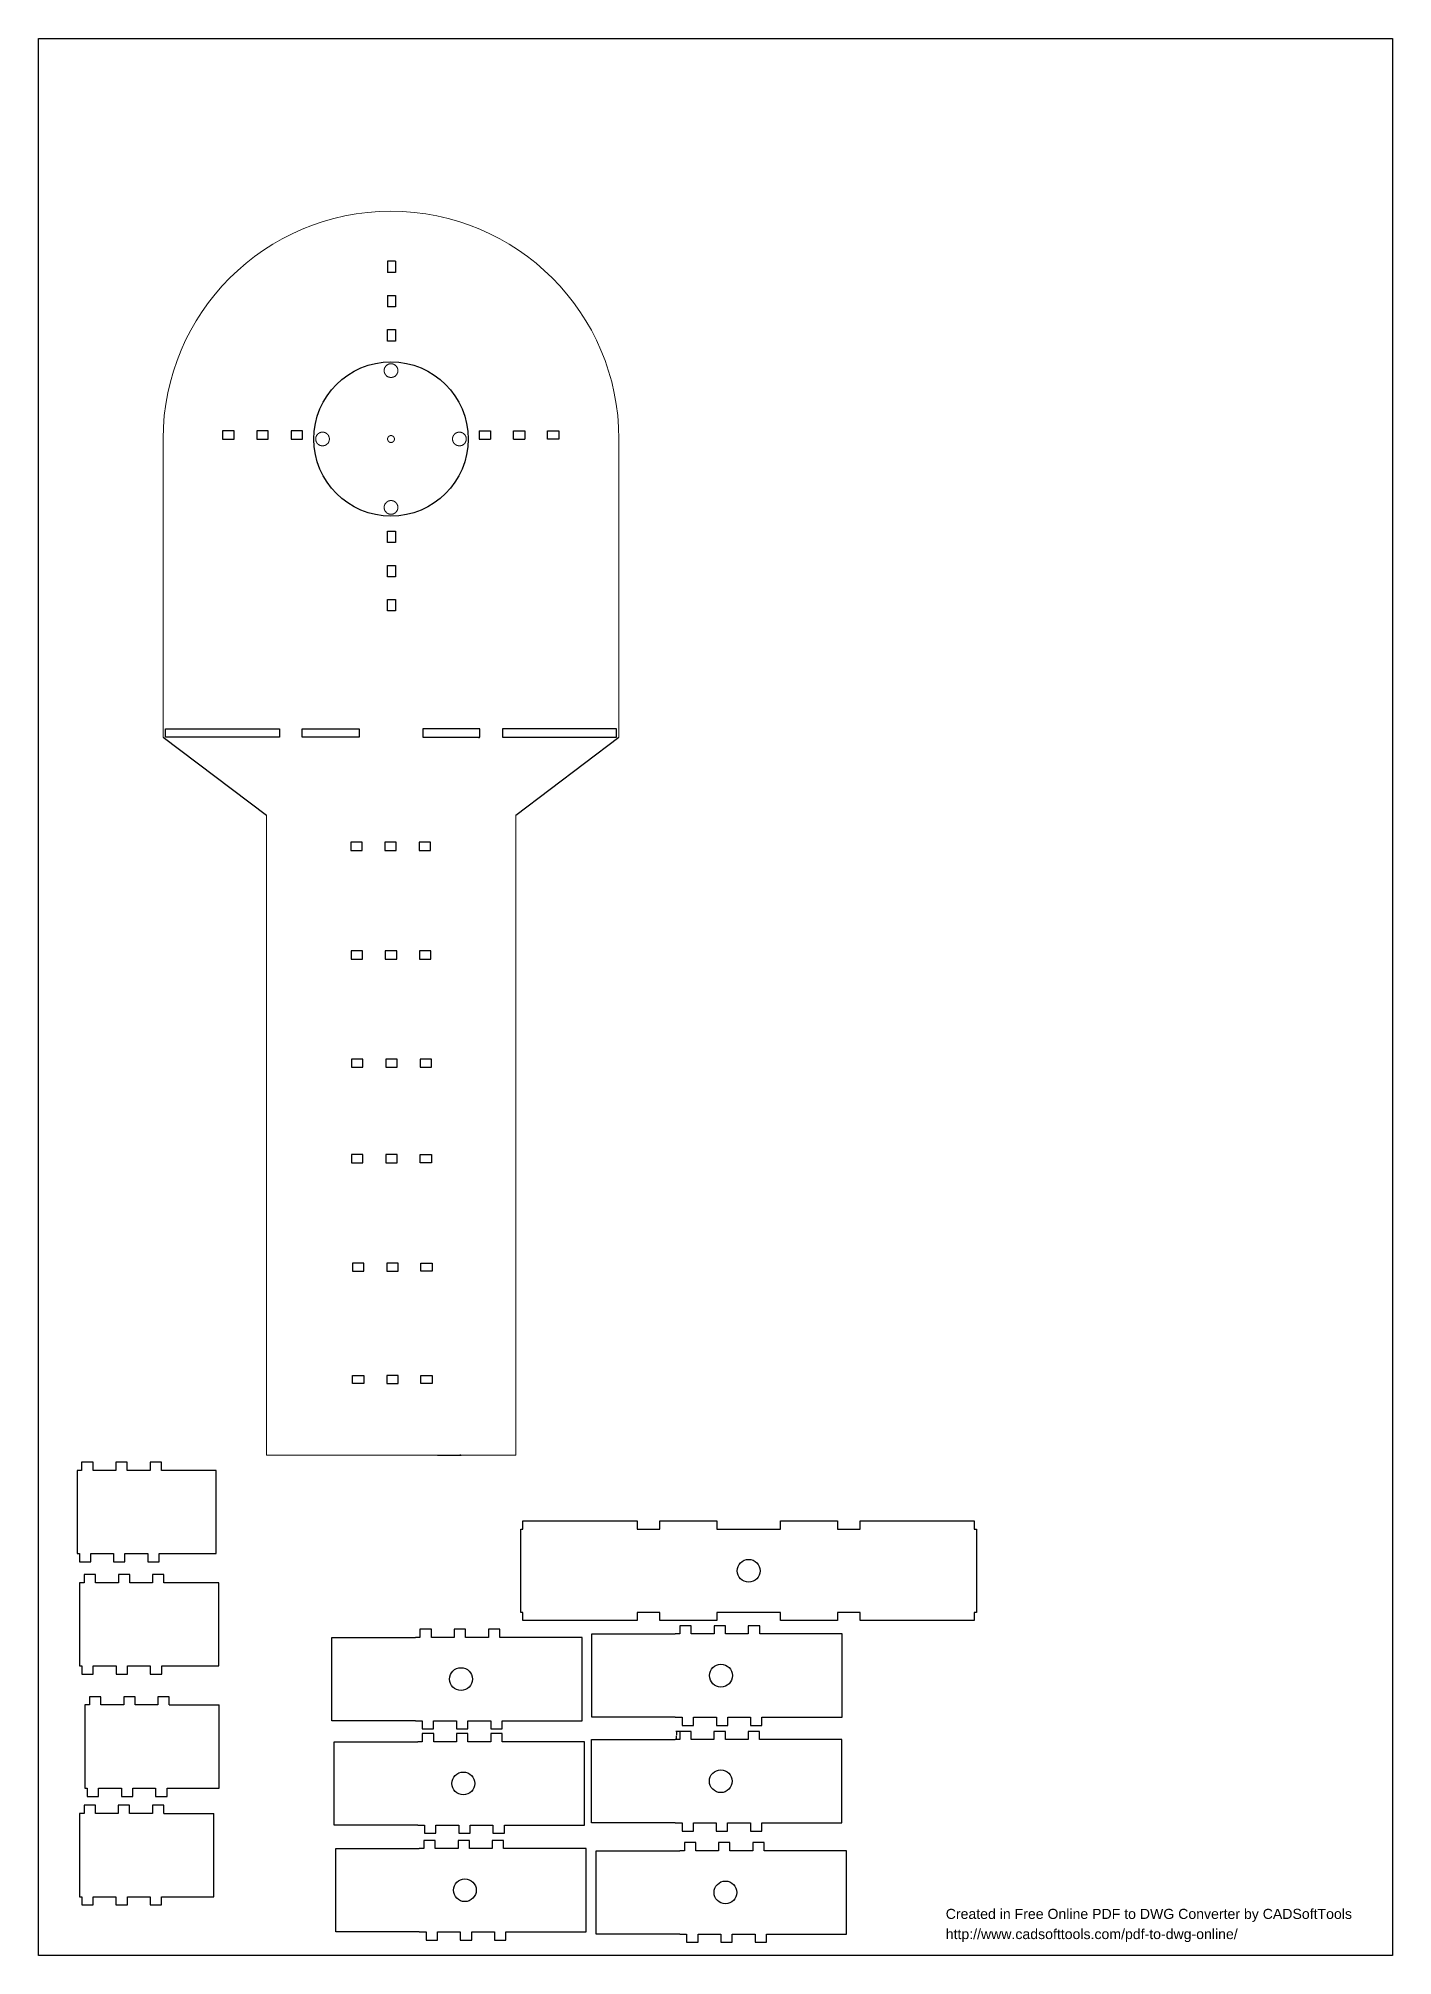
# Model space of a CAD drawing. Header units: millimetres. Extents: x 0 to 594, y 0 to 841.
import ezdxf

# ---------------------------------------------------------------- set-up
doc = ezdxf.new("R2010")
doc.units = ezdxf.units.MM
doc.header["$MEASUREMENT"] = 0
doc.layers.get('0').update_dxf_attribs({"linetype": 'CONTINUOUS'})
doc.layers.add('11D7728', color=7, linetype='CONTINUOUS')
doc.styles.add('11D77B8', font='arial.ttf')
picture_1 = doc.add_image_def('image1.bmp', size_in_pixel=(1446, 2048))

msp = doc.modelspace()

# ---------------------------------------------------------------- texts
at = {"insert": (279.75, 96.59), "char_height": 0.18, "attachment_point": 5}
msp.add_mtext('3,6', dxfattribs=at)

# ---------------------------------------------------------------- blocks, each defined once
blk = doc.blocks.new('MF2429B30')
at = {"color": 7, "true_color": 0x000007}
image = blk.add_image(picture_1, insert=(0, 0), size_in_units=(593.85, 841.02), dxfattribs=at)
image.dxf.flags = 11
blk = doc.blocks.new('11A4460')
at = {"layer": '11D7728', "color": 1, "true_color": 0x000001, "style": '11D77B8'}
for s, p in [('Created in Free Online PDF to DWG Converter by CADSoftTools', (0, 0)), ('http://www.cadsofttools.com/pdf-to-dwg-online/', (0, -2))]:
    blk.add_text(s, height=1, dxfattribs=at).set_placement(p)
blk = doc.blocks.new('_CLOSEDFILLED')
at = {"color": 0, "lineweight": -2, "true_color": 0x000000}
blk.add_line((-1, 0), (-2, 0), dxfattribs=at)
blk.add_solid([(-1, 0.2), (0, 0), (-1, 0.2), (-1, -0.2)], dxfattribs=at)

# ---------------------------------------------------------------- linework, layer by layer
for p, q in [((156.65, 743.26), (153.05, 743.26)), ((153.05, 743.26), (153.05, 738.26)), ((156.65, 743.26), (156.65, 738.26)), ((156.65, 738.26), (153.05, 738.26)), ((153.05, 728.26), (156.65, 728.26)), ((153.05, 728.26), (153.05, 723.26)), ((156.65, 728.26), (156.65, 723.26)), ((156.65, 723.26), (153.05, 723.26)), ((153.05, 713.26), (156.65, 713.26)), ((153.05, 708.26), (153.05, 713.26)), ((156.65, 708.26), (153.05, 708.26)), ((156.65, 713.26), (156.65, 708.26)), ((85.79, 668.87), (80.79, 668.87)), ((80.79, 668.87), (80.79, 665.27)), ((80.79, 665.27), (85.79, 665.27)), ((85.79, 665.27), (85.79, 668.87)), ((85.79, 668.87), (85.79, 668.87)), ((100.79, 668.87), (95.79, 668.87)), ((95.79, 668.87), (95.79, 665.27)), ((95.79, 665.27), (100.79, 665.27)), ((100.79, 665.27), (100.79, 668.87)), ((115.79, 668.87), (110.79, 668.87)), ((110.79, 668.87), (110.79, 665.27)), ((110.79, 665.27), (115.79, 665.27)), ((115.79, 665.27), (115.79, 668.87)), ((193.28, 668.87), (193.28, 665.27)), ((193.28, 668.87), (198.28, 668.87)), ((193.28, 665.27), (198.28, 665.27)), ((198.28, 668.87), (198.28, 665.27)), ((208.28, 665.27), (208.28, 668.87)), ((208.28, 668.87), (213.28, 668.87)), ((208.28, 665.27), (213.28, 665.27)), ((213.28, 668.87), (213.28, 665.27)), ((223.28, 665.27), (223.28, 668.87)), ((223.28, 668.87), (228.28, 668.87)), ((228.28, 665.27), (223.28, 665.27)), ((228.28, 668.87), (228.28, 665.27)), ((153.05, 619.84), (153.05, 624.84)), ((153.05, 624.84), (156.65, 624.84)), ((156.65, 624.84), (156.65, 619.84)), ((156.65, 619.84), (153.05, 619.84)), ((153.05, 604.84), (153.05, 609.84)), ((153.05, 609.84), (156.65, 609.84)), ((156.65, 609.84), (156.65, 606.24)), ((156.65, 606.24), (156.65, 604.84)), ((156.65, 604.84), (153.05, 604.84)), ((153.05, 589.84), (153.05, 594.84)), ((153.05, 594.84), (156.65, 594.84)), ((154.85, 589.84), (153.05, 589.84)), ((156.65, 589.84), (154.85, 589.84)), ((156.65, 594.84), (156.65, 589.84)), ((54.68, 534.47), (100, 500.27)), ((55.68, 534.47), (55.68, 538.07)), ((55.68, 538.07), (105.68, 538.07)), ((105.68, 534.47), (55.68, 534.47)), ((105.68, 538.07), (105.68, 534.47)), ((115.68, 534.47), (115.68, 538.07)), ((115.68, 538.07), (140.68, 538.07)), ((140.68, 534.47), (115.68, 534.47)), ((140.68, 538.07), (140.68, 534.47)), ((193.58, 538.07), (168.58, 538.07)), ((168.58, 538.07), (168.58, 534.47)), ((168.58, 534.47), (193.58, 534.47)), ((174.52, 534.47), (193.37, 534.47)), ((193.58, 534.47), (193.58, 538.07)), ((253.58, 538.07), (203.58, 538.07)), ((203.58, 538.07), (203.58, 534.47)), ((203.58, 534.47), (253.58, 534.47)), ((209.3, 500.27), (254.58, 534.47)), ((253.58, 534.47), (253.58, 538.07)), ((141.96, 488.38), (136.96, 488.38)), ((136.96, 488.38), (136.96, 484.78)), ((141.96, 484.78), (141.96, 488.38)), ((156.94, 488.38), (151.94, 488.38)), ((151.94, 488.38), (151.96, 484.78)), ((156.94, 484.78), (156.94, 488.38)), ((171.94, 488.38), (166.94, 488.38)), ((166.94, 488.38), (166.94, 484.78)), ((171.96, 484.78), (171.94, 488.38)), ((136.96, 484.78), (141.96, 484.78)), ((151.96, 484.78), (156.96, 484.78)), ((166.94, 484.78), (171.94, 484.78)), ((142.13, 440.73), (137.13, 440.73)), ((137.13, 440.73), (137.13, 437.13)), ((142.13, 437.13), (142.13, 440.73)), ((157.13, 440.73), (152.13, 440.73)), ((152.13, 440.73), (152.13, 437.13)), ((157.13, 437.13), (157.13, 440.73)), ((172.13, 440.73), (167.13, 440.73)), ((167.13, 440.73), (167.13, 437.13)), ((172.13, 437.13), (172.13, 440.73)), ((137.13, 437.13), (142.13, 437.13)), ((152.13, 437.13), (157.13, 437.13)), ((167.13, 437.13), (172.13, 437.13)), ((142.35, 393.26), (137.35, 393.26)), ((137.35, 393.26), (137.35, 389.66)), ((137.35, 389.66), (142.35, 389.66)), ((142.35, 389.66), (142.35, 393.26)), ((157.35, 393.26), (152.35, 393.26)), ((152.35, 393.26), (152.35, 389.66)), ((152.35, 389.66), (157.35, 389.66)), ((157.35, 389.66), (157.35, 393.26)), ((172.35, 393.26), (167.35, 393.26)), ((167.35, 393.26), (167.35, 389.66)), ((167.35, 389.66), (172.35, 389.66)), ((172.35, 389.66), (172.35, 393.26)), ((142.35, 351.43), (137.35, 351.43)), ((137.35, 351.43), (137.35, 347.83)), ((137.35, 347.83), (142.35, 347.83)), ((142.35, 347.83), (142.35, 351.43)), ((157.35, 351.43), (152.35, 351.43)), ((152.35, 351.43), (152.35, 347.83)), ((152.35, 347.83), (157.35, 347.83)), ((157.35, 347.83), (157.35, 351.43)), ((167.35, 347.83), (167.35, 351.43)), ((167.35, 351.43), (172.35, 351.43)), ((172.35, 347.83), (167.35, 347.83)), ((172.35, 351.43), (172.35, 347.83)), ((142.74, 303.78), (137.74, 303.78)), ((137.74, 303.78), (137.74, 300.18)), ((142.74, 301.98), (142.74, 303.78)), ((157.74, 303.78), (152.74, 303.78)), ((152.74, 303.78), (152.74, 300.18)), ((157.74, 301.98), (157.74, 303.78)), ((157.74, 300.18), (157.74, 303.78)), ((167.74, 300.18), (167.74, 303.78)), ((167.74, 303.78), (172.74, 303.78)), ((172.74, 303.78), (172.74, 300.18)), ((137.74, 300.18), (142.74, 300.18)), ((142.74, 300.18), (142.74, 301.98)), ((152.74, 300.18), (157.74, 300.18)), ((172.74, 300.18), (167.74, 300.18)), ((137.74, 250.92), (137.74, 254.52)), ((137.74, 254.52), (142.74, 254.52)), ((142.74, 254.52), (142.74, 252.72)), ((142.74, 252.72), (142.74, 250.92)), ((155.24, 254.52), (152.74, 254.52)), ((152.74, 254.52), (152.74, 250.92)), ((157.74, 254.52), (155.24, 254.52)), ((157.74, 250.92), (157.74, 254.52)), ((167.74, 252.72), (167.74, 254.52)), ((167.74, 254.52), (172.74, 254.52)), ((167.74, 250.92), (167.74, 252.72)), ((172.74, 254.52), (172.74, 250.92)), ((142.74, 250.92), (137.74, 250.92)), ((152.74, 250.92), (157.74, 250.92)), ((172.74, 250.92), (167.74, 250.92)), ((175.07, 219.48), (185.34, 219.48)), ((18.99, 212.87), (16.99, 212.87)), ((16.99, 212.87), (16.99, 176.35)), ((23.99, 216.47), (18.99, 216.47)), ((18.99, 216.47), (18.99, 212.87)), ((23.99, 212.87), (23.99, 216.47)), ((33.99, 212.87), (23.99, 212.87)), ((38.99, 216.47), (33.99, 216.47)), ((33.99, 216.47), (33.99, 212.87)), ((38.99, 212.87), (38.99, 216.47)), ((48.99, 212.87), (38.99, 212.87)), ((53.99, 216.47), (48.99, 216.47)), ((48.99, 216.47), (48.99, 212.87)), ((53.99, 212.87), (53.99, 216.47)), ((77.99, 212.87), (53.99, 212.87)), ((77.99, 176.35), (77.99, 212.87)), ((211.51, 187.08), (212.51, 187.08)), ((211.51, 150.56), (211.51, 187.08)), ((212.51, 187.08), (212.51, 190.68)), ((212.51, 190.68), (262.51, 190.68)), ((262.51, 190.68), (262.51, 187.08)), ((262.51, 187.08), (272.51, 187.08)), ((272.51, 187.08), (272.51, 190.68)), ((272.51, 190.68), (297.51, 190.68)), ((297.51, 190.68), (297.51, 187.08)), ((297.51, 187.08), (325.42, 187.08)), ((325.42, 187.08), (325.42, 190.68)), ((325.42, 190.68), (350.42, 190.68)), ((350.42, 190.68), (350.42, 187.08)), ((350.42, 187.08), (360.42, 187.08)), ((360.42, 187.08), (360.42, 190.68)), ((360.42, 190.68), (410.42, 190.68)), ((410.42, 190.68), (410.42, 187.08)), ((410.42, 187.08), (411.42, 187.08)), ((411.42, 187.08), (411.42, 150.56)), ((16.99, 176.35), (17.99, 176.35)), ((17.99, 176.35), (17.99, 172.75)), ((17.99, 172.75), (22.99, 172.75)), ((22.99, 172.75), (22.99, 176.35)), ((22.99, 176.35), (32.99, 176.35)), ((32.99, 176.35), (32.99, 172.75)), ((32.99, 172.75), (37.99, 172.75)), ((37.99, 172.75), (37.99, 176.35)), ((37.99, 176.35), (47.99, 176.35)), ((47.99, 176.35), (47.99, 172.75)), ((47.99, 172.75), (52.99, 172.75)), ((52.99, 172.75), (52.99, 176.35)), ((52.99, 176.35), (77.99, 176.35)), ((20.09, 163.58), (18.09, 163.58)), ((18.09, 163.58), (18.09, 127.06)), ((25.09, 167.18), (20.09, 167.18)), ((20.09, 167.18), (20.09, 163.58)), ((25.09, 163.58), (25.09, 167.18)), ((35.09, 163.58), (25.09, 163.58)), ((40.09, 167.18), (35.09, 167.18)), ((35.09, 167.18), (35.09, 163.58)), ((40.09, 163.58), (40.09, 167.18)), ((50.09, 163.58), (40.09, 163.58)), ((55.09, 167.18), (50.09, 167.18)), ((50.09, 167.18), (50.09, 163.58)), ((55.09, 163.58), (55.09, 167.18)), ((79.09, 163.58), (55.09, 163.58)), ((79.09, 127.06), (79.09, 163.58)), ((172.34, 143.18), (167.34, 143.18)), ((167.34, 143.18), (167.34, 139.58)), ((172.34, 139.58), (172.34, 143.18)), ((187.34, 143.18), (182.34, 143.18)), ((182.34, 143.18), (182.34, 139.58)), ((187.34, 139.58), (187.34, 143.18)), ((202.34, 143.18), (197.34, 143.18)), ((197.34, 143.18), (197.34, 139.58)), ((202.34, 139.58), (202.34, 143.18)), ((212.51, 150.56), (211.51, 150.56)), ((212.51, 146.96), (212.51, 150.56)), ((262.51, 146.96), (212.51, 146.96)), ((272.51, 150.56), (262.51, 150.56)), ((262.51, 150.56), (262.51, 146.96)), ((272.51, 146.96), (272.51, 150.56)), ((297.51, 146.96), (272.51, 146.96)), ((286.31, 144.7), (281.31, 144.7)), ((281.31, 144.7), (281.31, 141.1)), ((286.31, 141.1), (286.31, 144.7)), ((301.31, 144.7), (296.31, 144.7)), ((296.31, 144.7), (296.31, 141.1)), ((325.42, 150.56), (297.51, 150.56)), ((297.51, 150.56), (297.51, 146.96)), ((301.31, 141.1), (301.31, 144.7)), ((316.31, 144.7), (311.31, 144.7)), ((311.31, 144.7), (311.31, 141.1)), ((316.31, 141.1), (316.31, 144.7)), ((325.42, 146.96), (325.42, 150.56)), ((350.42, 146.96), (325.42, 146.96)), ((360.42, 150.56), (350.42, 150.56)), ((350.42, 150.56), (350.42, 146.96)), ((360.42, 146.96), (360.42, 150.56)), ((410.42, 146.96), (360.42, 146.96)), ((411.42, 150.56), (410.42, 150.56)), ((410.42, 150.56), (410.42, 146.96)), ((128.71, 103.06), (128.71, 139.58)), ((128.71, 139.58), (165.34, 139.58)), ((167.34, 139.58), (165.34, 139.58)), ((182.34, 139.58), (172.34, 139.58)), ((197.34, 139.58), (187.34, 139.58)), ((228.64, 139.58), (202.34, 139.58)), ((238.48, 139.58), (228.64, 139.58)), ((238.48, 103.06), (238.48, 139.58)), ((242.68, 104.58), (242.68, 141.1)), ((242.68, 141.1), (279.31, 141.1)), ((281.31, 141.1), (279.31, 141.1)), ((296.31, 141.1), (286.31, 141.1)), ((311.31, 141.1), (301.31, 141.1)), ((342.61, 141.1), (316.31, 141.1)), ((352.45, 141.1), (342.61, 141.1)), ((352.45, 104.58), (352.45, 141.1)), ((18.09, 127.06), (19.09, 127.06)), ((19.09, 127.06), (19.09, 123.46)), ((24.09, 123.46), (24.09, 127.06)), ((24.09, 127.06), (34.09, 127.06)), ((34.09, 127.06), (34.09, 123.46)), ((39.09, 123.46), (39.09, 127.06)), ((39.09, 127.06), (49.09, 127.06)), ((49.09, 127.06), (49.09, 123.46)), ((54.09, 123.46), (54.09, 127.06)), ((54.09, 127.06), (79.09, 127.06)), ((19.09, 123.46), (24.09, 123.46)), ((34.09, 123.46), (39.09, 123.46)), ((49.09, 123.46), (54.09, 123.46)), ((22.42, 110), (20.42, 110)), ((20.42, 110), (20.42, 73.48)), ((27.42, 113.6), (22.42, 113.6)), ((22.42, 113.6), (22.42, 110)), ((27.42, 110), (27.42, 113.6)), ((37.42, 110), (27.42, 110)), ((42.42, 113.6), (37.42, 113.6)), ((37.42, 113.6), (37.42, 110)), ((42.42, 110), (42.42, 113.6)), ((52.42, 110), (42.42, 110)), ((57.42, 113.6), (52.42, 113.6)), ((52.42, 113.6), (52.42, 110)), ((57.42, 110), (57.42, 113.6)), ((57.42, 110), (79.32, 110)), ((79.32, 73.48), (79.32, 110)), ((165.34, 103.06), (128.71, 103.06)), ((165.34, 103.06), (168.34, 103.06)), ((168.34, 103.06), (168.34, 99.46)), ((173.34, 99.46), (173.34, 103.06)), ((173.34, 103.06), (183.34, 103.06)), ((183.34, 103.06), (183.34, 99.46)), ((188.34, 99.46), (188.34, 103.06)), ((188.34, 103.06), (198.34, 103.06)), ((198.34, 103.06), (198.34, 99.46)), ((203.34, 99.46), (203.34, 103.06)), ((203.34, 103.06), (228.64, 103.06)), ((228.64, 103.06), (238.48, 103.06)), ((279.31, 104.58), (242.68, 104.58)), ((279.31, 104.58), (282.31, 104.58)), ((282.31, 104.58), (282.31, 100.98)), ((282.31, 100.98), (287.31, 100.98)), ((287.31, 100.98), (287.31, 104.58)), ((287.31, 104.58), (297.31, 104.58)), ((297.31, 104.58), (297.31, 100.98)), ((297.31, 100.98), (302.31, 100.98)), ((302.31, 100.98), (302.31, 104.58)), ((302.31, 104.58), (312.31, 104.58)), ((312.31, 104.58), (312.31, 100.98)), ((312.31, 100.98), (317.31, 100.98)), ((317.31, 100.98), (317.31, 104.58)), ((317.31, 104.58), (342.61, 104.58)), ((342.61, 104.58), (352.45, 104.58)), ((129.72, 57.26), (129.72, 93.78)), ((129.72, 93.78), (166.35, 93.78)), ((168.35, 93.78), (166.35, 93.78)), ((168.34, 99.46), (173.34, 99.46)), ((173.35, 97.38), (168.35, 97.38)), ((168.35, 97.38), (168.35, 93.78)), ((173.35, 93.78), (173.35, 97.38)), ((183.35, 93.78), (173.35, 93.78)), ((183.34, 99.46), (188.34, 99.46)), ((188.35, 97.38), (183.35, 97.38)), ((183.35, 97.38), (183.35, 93.78)), ((188.35, 93.78), (188.35, 97.38)), ((198.35, 93.78), (188.35, 93.78)), ((198.34, 99.46), (203.34, 99.46)), ((203.35, 97.38), (198.35, 97.38)), ((198.35, 97.38), (198.35, 93.78)), ((203.35, 93.78), (203.35, 97.38)), ((229.65, 93.78), (203.35, 93.78)), ((239.49, 93.78), (229.65, 93.78)), ((239.49, 57.26), (239.49, 93.78)), ((242.61, 58.27), (242.61, 94.79)), ((242.61, 94.79), (279.24, 94.79)), ((281.24, 94.79), (279.24, 94.79)), ((281.18, 98.39), (279.57, 98.39)), ((281.18, 94.79), (279.57, 94.79)), ((279.75, 98.21), (279.75, 96.76)), ((279.75, 94.97), (279.75, 96.43)), ((286.24, 98.39), (281.24, 98.39)), ((281.24, 98.39), (281.24, 94.79)), ((286.24, 94.79), (286.24, 98.39)), ((296.24, 94.79), (286.24, 94.79)), ((301.24, 98.39), (296.24, 98.39)), ((296.24, 98.39), (296.24, 94.79)), ((301.24, 94.79), (301.24, 98.39)), ((311.24, 94.79), (301.24, 94.79)), ((316.24, 98.39), (311.24, 98.39)), ((311.24, 98.39), (311.24, 94.79)), ((316.24, 94.79), (316.24, 98.39)), ((342.54, 94.79), (316.24, 94.79)), ((352.38, 94.79), (342.54, 94.79)), ((352.38, 58.27), (352.38, 94.79)), ((20.42, 73.48), (21.42, 73.48)), ((21.42, 73.48), (21.42, 69.88)), ((21.42, 69.88), (26.42, 69.88)), ((26.42, 69.88), (26.42, 73.48)), ((26.42, 73.48), (36.42, 73.48)), ((36.42, 73.48), (36.42, 69.88)), ((36.42, 69.88), (41.42, 69.88)), ((41.42, 69.88), (41.42, 73.48)), ((41.42, 73.48), (51.42, 73.48)), ((51.42, 73.48), (51.42, 69.88)), ((51.42, 69.88), (56.42, 69.88)), ((56.42, 69.88), (56.42, 73.48)), ((56.42, 73.48), (79.32, 73.48)), ((20.03, 62.39), (18.03, 62.39)), ((18.03, 62.39), (18.03, 25.87)), ((25.03, 65.99), (20.03, 65.99)), ((20.03, 65.99), (20.03, 62.39)), ((25.03, 62.39), (25.03, 65.99)), ((35.03, 62.39), (25.03, 62.39)), ((40.03, 65.99), (35.03, 65.99)), ((35.03, 65.99), (35.03, 62.39)), ((40.03, 62.39), (40.03, 65.99)), ((50.03, 62.39), (40.03, 62.39)), ((55.03, 65.99), (50.03, 65.99)), ((50.03, 65.99), (50.03, 62.39)), ((55.03, 62.39), (55.03, 65.99)), ((55.03, 62.39), (76.93, 62.39)), ((76.93, 25.87), (76.93, 62.39)), ((166.35, 57.26), (129.72, 57.26)), ((166.35, 57.26), (169.35, 57.26)), ((174.02, 50.58), (169.02, 50.58)), ((169.02, 50.58), (169.02, 46.98)), ((169.35, 57.26), (169.35, 53.66)), ((169.35, 53.66), (174.35, 53.66)), ((174.02, 46.98), (174.02, 50.58)), ((174.35, 53.66), (174.35, 57.26)), ((174.35, 57.26), (184.35, 57.26)), ((189.02, 50.58), (184.02, 50.58)), ((184.02, 50.58), (184.02, 46.98)), ((184.35, 57.26), (184.35, 53.66)), ((184.35, 53.66), (189.35, 53.66)), ((189.02, 46.98), (189.02, 50.58)), ((189.35, 53.66), (189.35, 57.26)), ((189.35, 57.26), (199.35, 57.26)), ((204.02, 50.58), (199.02, 50.58)), ((199.02, 50.58), (199.02, 46.98)), ((199.35, 57.26), (199.35, 53.66)), ((199.35, 53.66), (204.35, 53.66)), ((204.02, 46.98), (204.02, 50.58)), ((204.35, 53.66), (204.35, 57.26)), ((204.35, 57.26), (229.65, 57.26)), ((229.65, 57.26), (239.49, 57.26)), ((279.24, 58.27), (242.61, 58.27)), ((279.24, 58.27), (282.24, 58.27)), ((282.24, 58.27), (282.24, 54.67)), ((282.24, 54.67), (287.24, 54.67)), ((287.24, 54.67), (287.24, 58.27)), ((287.24, 58.27), (297.24, 58.27)), ((297.24, 58.27), (297.24, 54.67)), ((297.24, 54.67), (302.24, 54.67)), ((302.24, 54.67), (302.24, 58.27)), ((302.24, 58.27), (312.24, 58.27)), ((312.24, 58.27), (312.24, 54.67)), ((312.24, 54.67), (317.24, 54.67)), ((317.24, 54.67), (317.24, 58.27)), ((317.24, 58.27), (342.54, 58.27)), ((342.54, 58.27), (352.38, 58.27)), ((130.39, 10.46), (130.39, 46.98)), ((130.39, 46.98), (167.02, 46.98)), ((169.02, 46.98), (167.02, 46.98)), ((184.02, 46.98), (174.02, 46.98)), ((199.02, 46.98), (189.02, 46.98)), ((230.32, 46.98), (204.02, 46.98)), ((240.16, 46.98), (230.32, 46.98)), ((240.16, 10.46), (240.16, 46.98)), ((244.64, 9.45), (244.64, 45.97)), ((244.64, 45.97), (281.27, 45.97)), ((283.27, 45.97), (281.27, 45.97)), ((288.27, 49.57), (283.27, 49.57)), ((283.27, 49.57), (283.27, 45.97)), ((288.27, 45.97), (288.27, 49.57)), ((298.27, 45.97), (288.27, 45.97)), ((303.27, 49.57), (298.27, 49.57)), ((298.27, 49.57), (298.27, 45.97)), ((303.27, 45.97), (303.27, 49.57)), ((313.27, 45.97), (303.27, 45.97)), ((318.27, 49.57), (313.27, 49.57)), ((313.27, 49.57), (313.27, 45.97)), ((318.27, 45.97), (318.27, 49.57)), ((344.57, 45.97), (318.27, 45.97)), ((354.4, 45.97), (344.57, 45.97)), ((354.4, 9.45), (354.4, 45.97)), ((18.03, 25.87), (19.03, 25.87)), ((19.03, 25.87), (19.03, 22.27)), ((24.03, 22.27), (24.03, 25.87)), ((24.03, 25.87), (34.03, 25.87)), ((34.03, 25.87), (34.03, 22.27)), ((39.03, 22.27), (39.03, 25.87)), ((39.03, 25.87), (49.03, 25.87)), ((49.03, 25.87), (49.03, 22.27)), ((54.03, 22.27), (54.03, 25.87)), ((54.03, 25.87), (76.93, 25.87)), ((19.03, 22.27), (24.03, 22.27)), ((34.03, 22.27), (39.03, 22.27)), ((49.03, 22.27), (54.03, 22.27)), ((167.02, 10.46), (130.39, 10.46)), ((167.02, 10.46), (170.02, 10.46)), ((170.02, 10.46), (170.02, 6.86)), ((175.02, 6.86), (175.02, 10.46)), ((175.02, 10.46), (185.02, 10.46)), ((185.02, 10.46), (185.02, 6.86)), ((190.02, 6.86), (190.02, 10.46)), ((190.02, 10.46), (200.02, 10.46)), ((200.02, 10.46), (200.02, 6.86)), ((205.02, 6.86), (205.02, 10.46)), ((205.02, 10.46), (230.32, 10.46)), ((230.32, 10.46), (240.16, 10.46)), ((281.27, 9.45), (244.64, 9.45)), ((281.27, 9.45), (284.27, 9.45)), ((284.27, 9.45), (284.27, 5.85)), ((289.27, 5.85), (289.27, 9.45)), ((289.27, 9.45), (299.27, 9.45)), ((299.27, 9.45), (299.27, 5.85)), ((304.27, 5.85), (304.27, 9.45)), ((304.27, 9.45), (314.27, 9.45)), ((314.27, 9.45), (314.27, 5.85)), ((319.27, 5.85), (319.27, 9.45)), ((319.27, 9.45), (344.57, 9.45)), ((344.57, 9.45), (354.4, 9.45)), ((170.02, 6.86), (175.02, 6.86)), ((185.02, 6.86), (190.02, 6.86)), ((200.02, 6.86), (205.02, 6.86)), ((284.27, 5.85), (289.27, 5.85)), ((299.27, 5.85), (304.27, 5.85)), ((314.27, 5.85), (319.27, 5.85))]:
    msp.add_line(p, q)
at = {"color": 7, "linetype": 'Continuous', "lineweight": 9, "true_color": 0x000007}
for p, q in [((54.68, 665.27), (54.68, 534.47)), ((254.58, 534.47), (254.58, 665.27)), ((100, 500.27), (100, 219.48)), ((209.3, 219.48), (209.3, 500.27)), ((100, 219.48), (209.3, 219.48))]:
    msp.add_line(p, q, dxfattribs=at)
for points in [[(154.05, 698.21), (154.02, 698.21), (153.95, 698.21), (153.89, 698.18), (153.85, 698.18), (153.85, 698.18), (153.79, 698.18), (153.75, 698.15), (153.72, 698.15), (153.69, 698.12), (153.66, 698.12), (153.62, 698.12), (153.59, 698.12), (153.56, 698.08), (153.52, 698.05), (153.49, 698.05), (153.46, 698.05), (153.42, 698.02), (153.36, 698.02), (153.36, 697.98), (153.32, 697.98), (153.29, 697.95), (153.26, 697.95), (153.23, 697.92)], [(154.48, 698.28), (154.32, 698.28), (154.25, 698.25)], [(155.38, 698.18), (155.31, 698.21), (155.24, 698.21), (155.21, 698.21), (155.14, 698.21), (155.11, 698.25), (155.01, 698.25), (154.95, 698.28), (154.91, 698.28)], [(156.53, 697.59), (156.5, 697.62), (156.5, 697.65), (156.43, 697.69), (156.4, 697.72), (156.37, 697.75), (156.33, 697.75), (156.3, 697.78), (156.27, 697.82), (156.24, 697.82), (156.2, 697.82), (156.2, 697.85), (156.1, 697.88), (156.07, 697.92), (156.04, 697.92), (156, 697.95), (155.97, 697.95), (155.97, 697.98), (155.9, 697.98), (155.9, 698.02), (155.84, 698.02), (155.81, 698.05), (155.77, 698.05), (155.74, 698.05), (155.74, 698.08), (155.67, 698.12), (155.64, 698.12), (155.61, 698.12), (155.57, 698.12)], [(151.67, 695.63), (151.64, 695.6), (151.64, 695.4)], [(151.64, 695.01), (151.64, 694.94), (151.67, 694.91), (151.67, 694.81), (151.67, 694.74), (151.67, 694.71), (151.7, 694.64), (151.7, 694.58), (151.74, 694.54)], [(151.97, 696.69), (151.97, 696.66), (151.97, 696.63), (151.94, 696.59), (151.9, 696.56), (151.9, 696.53), (151.9, 696.49), (151.87, 696.46), (151.84, 696.43), (151.84, 696.4), (151.84, 696.36), (151.8, 696.33), (151.8, 696.3), (151.77, 696.26), (151.77, 696.23), (151.77, 696.16), (151.77, 696.16), (151.74, 696.1), (151.74, 696.06), (151.74, 696.06), (151.74, 696), (151.7, 695.97), (151.7, 695.9), (151.67, 695.87)], [(151.77, 694.34), (151.77, 694.28), (151.8, 694.28), (151.8, 694.21), (151.84, 694.18), (151.84, 694.18), (151.84, 694.11), (151.87, 694.11), (151.9, 694.05), (151.9, 694.01), (151.9, 693.98), (151.94, 693.95), (151.97, 693.95), (151.97, 693.88), (151.97, 693.88), (152, 693.82), (152.03, 693.82), (152.03, 693.75), (152.07, 693.72), (152.07, 693.68), (152.1, 693.68), (152.1, 693.65), (152.13, 693.62), (152.13, 693.58), (152.17, 693.55), (152.2, 693.52), (152.2, 693.48), (152.23, 693.45), (152.27, 693.42), (152.3, 693.42), (152.3, 693.35)], [(152.2, 697.06), (152.2, 697.06), (152.17, 696.99), (152.13, 696.99), (152.13, 696.92), (152.1, 696.92), (152.1, 696.86)], [(152.66, 697.55), (152.63, 697.52), (152.6, 697.52), (152.6, 697.49), (152.56, 697.45), (152.53, 697.42), (152.5, 697.39), (152.5, 697.39), (152.46, 697.35), (152.43, 697.32), (152.37, 697.29), (152.37, 697.22)], [(152.46, 693.22), (152.5, 693.15), (152.5, 693.15), (152.53, 693.12), (152.56, 693.12), (152.6, 693.05), (152.6, 693.05)], [(153.03, 697.82), (152.99, 697.82), (152.96, 697.78), (152.93, 697.75), (152.89, 697.75), (152.86, 697.72), (152.83, 697.69)], [(152.96, 692.76), (152.99, 692.76), (153.03, 692.76), (153.09, 692.69), (153.16, 692.66)], [(153.36, 692.56), (153.36, 692.52), (153.42, 692.52), (153.46, 692.52), (153.49, 692.49), (153.52, 692.49), (153.56, 692.46), (153.59, 692.46), (153.62, 692.46), (153.66, 692.43), (153.69, 692.43), (153.72, 692.39), (153.75, 692.39), (153.79, 692.39), (153.85, 692.39), (153.85, 692.36), (153.89, 692.36), (153.95, 692.36), (154.02, 692.36), (154.05, 692.33), (154.12, 692.33), (154.15, 692.29), (154.18, 692.29)], [(154.42, 692.29), (154.61, 692.29), (154.65, 692.26), (154.68, 692.29), (154.95, 692.29), (155.01, 692.29), (155.11, 692.29), (155.14, 692.33), (155.21, 692.33), (155.24, 692.36), (155.31, 692.36), (155.38, 692.36), (155.41, 692.36), (155.44, 692.39), (155.47, 692.39), (155.51, 692.39), (155.54, 692.39), (155.57, 692.43), (155.61, 692.43), (155.64, 692.46), (155.67, 692.46), (155.74, 692.46), (155.74, 692.49), (155.77, 692.49), (155.81, 692.52), (155.84, 692.52), (155.9, 692.52), (155.9, 692.56), (155.97, 692.59), (155.97, 692.59), (156, 692.59), (156.04, 692.62), (156.07, 692.62), (156.1, 692.66), (156.2, 692.69), (156.2, 692.72), (156.24, 692.76), (156.27, 692.76), (156.3, 692.76)], [(156.53, 692.95), (156.6, 692.99), (156.63, 693.02), (156.67, 693.05), (156.67, 693.05), (156.7, 693.12), (156.73, 693.12), (156.8, 693.15), (156.8, 693.22), (156.83, 693.22), (156.9, 693.29), (156.9, 693.32), (156.96, 693.35)], [(156.86, 697.29), (156.83, 697.32), (156.8, 697.35), (156.8, 697.39), (156.77, 697.39), (156.73, 697.42), (156.7, 697.45)], [(157.26, 696.76), (157.23, 696.79), (157.2, 696.83), (157.16, 696.86), (157.16, 696.92), (157.13, 696.92)], [(157.13, 693.62), (157.16, 693.65), (157.16, 693.68), (157.2, 693.68), (157.2, 693.72), (157.23, 693.75), (157.26, 693.82), (157.26, 693.82), (157.29, 693.88), (157.33, 693.88), (157.33, 693.95), (157.33, 693.95), (157.36, 693.98), (157.36, 694.01), (157.36, 694.05), (157.39, 694.11), (157.43, 694.11), (157.43, 694.18), (157.43, 694.18), (157.46, 694.21), (157.46, 694.28), (157.49, 694.28), (157.49, 694.34), (157.49, 694.38), (157.49, 694.41), (157.53, 694.44), (157.53, 694.48), (157.56, 694.51), (157.56, 694.54), (157.56, 694.58), (157.56, 694.64), (157.59, 694.71), (157.59, 694.74), (157.59, 694.81), (157.59, 694.91), (157.63, 694.94), (157.63, 695.24), (157.66, 695.27)], [(157.59, 695.7), (157.59, 695.77), (157.59, 695.8), (157.59, 695.87), (157.56, 695.9), (157.56, 695.97), (157.56, 696), (157.56, 696.06), (157.53, 696.06), (157.53, 696.1), (157.49, 696.16), (157.49, 696.16), (157.49, 696.23), (157.49, 696.26), (157.46, 696.3), (157.46, 696.33), (157.43, 696.36), (157.43, 696.4), (157.43, 696.43), (157.39, 696.46), (157.36, 696.49), (157.36, 696.53), (157.36, 696.56)], [(157.66, 695.27), (157.63, 695.3), (157.63, 695.5)], [(121.63, 665.63), (121.6, 665.6), (121.6, 665.4)], [(121.6, 665), (121.6, 664.94), (121.63, 664.9), (121.63, 664.8), (121.67, 664.77), (121.67, 664.7), (121.67, 664.64), (121.67, 664.57), (121.7, 664.54)], [(121.97, 666.69), (121.93, 666.66), (121.93, 666.62), (121.9, 666.59), (121.9, 666.56), (121.87, 666.52), (121.87, 666.49), (121.87, 666.46), (121.83, 666.42), (121.83, 666.39), (121.8, 666.36), (121.8, 666.33), (121.8, 666.29), (121.77, 666.26), (121.77, 666.23), (121.73, 666.16), (121.73, 666.16), (121.73, 666.13), (121.73, 666.06), (121.7, 666.06), (121.7, 665.99), (121.67, 665.96), (121.67, 665.9), (121.67, 665.86)], [(122.2, 667.05), (122.16, 667.05), (122.13, 666.99), (122.13, 666.99), (122.1, 666.95), (122.1, 666.92), (122.1, 666.89)], [(122.66, 667.55), (122.63, 667.52), (122.56, 667.48), (122.56, 667.45), (122.49, 667.42), (122.49, 667.42), (122.46, 667.38), (122.43, 667.35), (122.4, 667.32), (122.4, 667.29), (122.36, 667.29), (122.33, 667.22)], [(123.02, 667.81), (122.96, 667.81), (122.96, 667.78), (122.92, 667.75), (122.89, 667.75), (122.86, 667.72), (122.83, 667.72)], [(124.02, 668.24), (123.98, 668.21), (123.92, 668.21), (123.88, 668.18), (123.85, 668.18), (123.82, 668.18), (123.78, 668.18), (123.72, 668.15), (123.72, 668.15), (123.69, 668.11), (123.62, 668.11), (123.62, 668.11), (123.55, 668.11), (123.52, 668.08), (123.49, 668.05), (123.45, 668.05), (123.45, 668.05), (123.39, 668.01), (123.35, 668.01), (123.32, 668.01), (123.29, 667.98), (123.26, 667.95), (123.22, 667.95), (123.19, 667.95)], [(124.48, 668.28), (124.28, 668.28), (124.25, 668.24)], [(125.34, 668.18), (125.31, 668.21), (125.24, 668.21), (125.21, 668.24), (125.14, 668.24), (125.07, 668.24), (124.98, 668.24), (124.94, 668.28), (124.91, 668.28)], [(126.53, 667.58), (126.5, 667.62), (126.46, 667.65), (126.43, 667.68), (126.36, 667.72), (126.33, 667.75), (126.33, 667.75), (126.27, 667.78), (126.27, 667.81), (126.2, 667.81), (126.2, 667.81), (126.17, 667.85), (126.13, 667.88), (126.1, 667.88), (126.07, 667.91), (126.03, 667.95), (126, 667.95), (125.97, 667.95), (125.93, 667.98), (125.9, 668.01), (125.87, 668.01), (125.84, 668.01), (125.8, 668.05), (125.77, 668.05), (125.74, 668.05), (125.7, 668.08), (125.67, 668.11), (125.6, 668.11), (125.6, 668.11), (125.57, 668.11)], [(126.86, 667.29), (126.83, 667.32), (126.79, 667.35), (126.76, 667.38), (126.73, 667.42), (126.73, 667.42), (126.66, 667.45)], [(127.22, 666.76), (127.19, 666.79), (127.19, 666.82), (127.16, 666.89), (127.16, 666.92), (127.13, 666.95)], [(127.13, 663.61), (127.16, 663.65), (127.16, 663.68), (127.16, 663.71), (127.19, 663.71), (127.22, 663.81), (127.26, 663.81), (127.26, 663.88), (127.29, 663.88), (127.29, 663.94), (127.32, 663.94), (127.32, 664.01), (127.36, 664.01), (127.36, 664.04), (127.39, 664.11), (127.39, 664.11), (127.39, 664.18), (127.42, 664.18), (127.42, 664.24), (127.42, 664.27), (127.46, 664.31), (127.46, 664.34), (127.49, 664.37), (127.49, 664.41), (127.49, 664.44), (127.49, 664.47), (127.52, 664.51), (127.52, 664.54), (127.56, 664.57), (127.56, 664.64), (127.56, 664.7), (127.56, 664.77), (127.59, 664.8), (127.59, 664.9), (127.62, 664.94), (127.62, 665.23), (127.62, 665.3)], [(127.59, 665.7), (127.59, 665.76), (127.56, 665.8), (127.56, 665.86), (127.56, 665.9), (127.56, 665.96), (127.52, 665.99), (127.52, 666.06), (127.49, 666.06), (127.49, 666.13), (127.49, 666.16), (127.49, 666.16), (127.46, 666.23), (127.46, 666.26), (127.42, 666.29), (127.42, 666.33), (127.42, 666.36), (127.39, 666.39), (127.39, 666.42), (127.39, 666.46), (127.36, 666.49), (127.36, 666.52), (127.32, 666.56)], [(127.62, 665.27), (127.62, 665.3), (127.62, 665.5)], [(154.38, 666.76), (154.38, 666.76), (154.28, 666.76), (154.25, 666.72), (154.22, 666.72), (154.18, 666.69), (154.15, 666.69), (154.15, 666.69), (154.09, 666.69), (154.09, 666.66), (154.05, 666.66), (154.02, 666.66), (153.99, 666.66), (153.95, 666.62), (153.95, 666.62), (153.92, 666.59), (153.89, 666.59), (153.89, 666.59), (153.89, 666.59), (153.85, 666.56), (153.85, 666.56), (153.85, 666.52), (153.79, 666.52), (153.79, 666.52), (153.75, 666.49), (153.72, 666.49), (153.72, 666.46), (153.72, 666.46), (153.69, 666.46), (153.66, 666.42), (153.66, 666.42), (153.62, 666.42), (153.62, 666.39), (153.62, 666.39), (153.62, 666.36), (153.59, 666.36), (153.56, 666.36), (153.56, 666.33), (153.56, 666.29), (153.52, 666.29), (153.52, 666.29), (153.49, 666.29), (153.49, 666.26), (153.46, 666.23), (153.46, 666.19), (153.42, 666.16), (153.42, 666.16), (153.42, 666.16), (153.36, 666.13), (153.36, 666.06), (153.36, 666.06), (153.36, 666.06), (153.32, 666.03), (153.32, 665.99), (153.32, 665.99), (153.32, 665.99), (153.29, 665.96), (153.29, 665.93), (153.26, 665.93), (153.26, 665.9), (153.26, 665.86), (153.26, 665.83), (153.23, 665.83), (153.23, 665.76), (153.19, 665.76), (153.19, 665.7), (153.19, 665.7), (153.19, 665.63), (153.16, 665.63), (153.16, 665.53), (153.13, 665.53), (153.13, 665.4)], [(153.13, 665.04), (153.16, 665), (153.16, 664.94), (153.19, 664.9), (153.19, 664.87), (153.19, 664.84), (153.19, 664.77), (153.23, 664.77), (153.23, 664.74), (153.26, 664.7), (153.26, 664.7), (153.26, 664.67), (153.26, 664.64), (153.29, 664.61), (153.29, 664.57), (153.32, 664.57), (153.32, 664.54), (153.32, 664.54), (153.32, 664.54), (153.36, 664.51), (153.36, 664.47), (153.36, 664.47), (153.36, 664.44), (153.42, 664.41), (153.42, 664.37), (153.42, 664.37), (153.46, 664.34), (153.46, 664.34), (153.49, 664.31), (153.49, 664.31), (153.49, 664.27), (153.52, 664.27), (153.52, 664.24), (153.56, 664.24), (153.56, 664.24), (153.56, 664.21), (153.59, 664.21), (153.62, 664.18), (153.62, 664.18), (153.62, 664.18), (153.62, 664.14), (153.66, 664.14), (153.69, 664.11), (153.72, 664.11), (153.72, 664.08), (153.72, 664.04), (153.75, 664.04), (153.79, 664.04), (153.79, 664.01), (153.85, 664.01), (153.85, 664.01), (153.85, 664.01), (153.89, 663.98), (153.89, 663.98), (153.89, 663.94), (153.92, 663.94), (153.95, 663.94), (153.95, 663.94), (153.99, 663.91), (154.02, 663.91), (154.05, 663.88), (154.09, 663.88), (154.09, 663.88), (154.15, 663.88), (154.15, 663.84), (154.18, 663.84), (154.22, 663.81), (154.25, 663.81), (154.28, 663.81), (154.38, 663.81), (154.38, 663.78)], [(156.14, 665.47), (156.14, 665.53), (156.1, 665.53), (156.1, 665.63), (156.07, 665.63), (156.07, 665.66), (156.07, 665.7), (156.07, 665.7), (156.07, 665.76), (156.04, 665.76), (156.04, 665.83), (156, 665.83), (156, 665.86), (156, 665.9), (156, 665.93), (155.97, 665.93), (155.97, 665.96), (155.97, 665.99), (155.97, 665.99), (155.94, 665.99), (155.94, 666.03), (155.9, 666.06), (155.9, 666.06), (155.9, 666.06), (155.9, 666.13), (155.84, 666.16), (155.84, 666.16), (155.84, 666.16), (155.81, 666.19), (155.81, 666.23), (155.77, 666.26), (155.77, 666.29), (155.74, 666.29), (155.74, 666.29), (155.74, 666.29), (155.71, 666.33), (155.71, 666.36), (155.67, 666.36), (155.67, 666.36), (155.67, 666.39), (155.64, 666.39), (155.64, 666.42), (155.61, 666.42), (155.61, 666.42), (155.57, 666.46), (155.54, 666.46), (155.54, 666.46), (155.54, 666.49), (155.51, 666.49), (155.47, 666.52), (155.47, 666.52), (155.44, 666.52), (155.44, 666.56), (155.41, 666.56), (155.38, 666.59), (155.38, 666.59), (155.38, 666.59), (155.34, 666.59), (155.31, 666.62), (155.31, 666.62), (155.28, 666.66), (155.24, 666.66), (155.21, 666.66), (155.21, 666.66), (155.18, 666.69), (155.14, 666.69), (155.14, 666.69), (155.08, 666.69), (155.04, 666.72), (155.01, 666.72), (154.98, 666.76), (154.91, 666.76), (154.88, 666.76), (154.78, 666.76)], [(154.88, 663.78), (154.91, 663.81), (154.98, 663.81), (155.01, 663.81), (155.04, 663.81), (155.08, 663.84), (155.14, 663.84), (155.14, 663.88), (155.18, 663.88), (155.21, 663.88), (155.21, 663.88), (155.24, 663.91), (155.28, 663.91), (155.31, 663.94), (155.31, 663.94), (155.34, 663.94), (155.38, 663.94), (155.38, 663.98), (155.38, 663.98), (155.41, 664.01), (155.44, 664.01), (155.44, 664.01), (155.47, 664.01), (155.47, 664.04), (155.51, 664.04), (155.54, 664.04), (155.54, 664.08), (155.54, 664.11), (155.57, 664.11), (155.61, 664.14), (155.64, 664.14), (155.64, 664.18), (155.67, 664.18), (155.67, 664.18), (155.67, 664.21), (155.71, 664.21), (155.71, 664.24), (155.74, 664.24), (155.74, 664.24), (155.74, 664.27), (155.77, 664.27), (155.77, 664.31), (155.77, 664.31), (155.81, 664.34), (155.81, 664.34), (155.84, 664.37), (155.84, 664.37), (155.84, 664.41), (155.9, 664.44), (155.9, 664.47), (155.9, 664.47), (155.9, 664.51), (155.94, 664.54), (155.94, 664.54), (155.97, 664.54), (155.97, 664.57), (155.97, 664.57), (155.97, 664.61), (156, 664.64), (156, 664.67), (156, 664.7), (156, 664.7), (156.04, 664.74), (156.04, 664.77), (156.07, 664.77), (156.07, 664.84), (156.07, 664.87), (156.07, 664.9), (156.1, 664.94), (156.1, 665), (156.14, 665.04)], [(156.14, 665.27), (156.14, 665.3), (156.14, 665.37)], [(156.14, 665.17), (156.14, 665.27), (156.14, 665.3)], [(181.67, 665.63), (181.64, 665.6), (181.64, 665.4)], [(181.64, 665), (181.64, 664.94), (181.67, 664.9), (181.67, 664.8), (181.67, 664.77), (181.67, 664.7), (181.71, 664.64), (181.71, 664.57), (181.71, 664.54)], [(181.97, 666.69), (181.94, 666.66), (181.94, 666.62), (181.94, 666.59), (181.91, 666.56), (181.91, 666.52), (181.91, 666.49), (181.87, 666.46), (181.84, 666.42), (181.84, 666.39), (181.84, 666.36), (181.81, 666.33), (181.81, 666.29), (181.77, 666.26), (181.77, 666.23), (181.77, 666.16), (181.77, 666.16), (181.74, 666.13), (181.74, 666.06), (181.71, 666.06), (181.71, 665.99), (181.71, 665.96), (181.71, 665.9), (181.67, 665.86)], [(182.2, 667.05), (182.2, 667.05), (182.17, 666.99), (182.14, 666.99), (182.14, 666.95), (182.1, 666.92), (182.1, 666.89)], [(182.67, 667.55), (182.63, 667.52), (182.6, 667.48), (182.57, 667.45), (182.53, 667.42), (182.5, 667.42), (182.47, 667.38), (182.47, 667.35), (182.43, 667.32), (182.37, 667.29), (182.37, 667.22)], [(183.03, 667.81), (183, 667.81), (182.96, 667.78), (182.93, 667.75), (182.9, 667.75), (182.86, 667.72), (182.83, 667.72)], [(184.06, 668.24), (184.02, 668.21), (183.96, 668.21), (183.89, 668.18), (183.86, 668.18), (183.82, 668.18), (183.79, 668.18), (183.76, 668.15), (183.73, 668.15), (183.69, 668.11), (183.66, 668.11), (183.63, 668.11), (183.59, 668.11), (183.53, 668.08), (183.53, 668.05), (183.49, 668.05), (183.46, 668.05), (183.43, 668.01), (183.36, 668.01), (183.36, 668.01), (183.29, 667.98), (183.29, 667.95), (183.26, 667.95), (183.23, 667.95)], [(184.49, 668.28), (184.32, 668.28), (184.25, 668.24)], [(185.38, 668.18), (185.31, 668.21), (185.25, 668.21), (185.21, 668.24), (185.15, 668.24), (185.11, 668.24), (185.02, 668.24), (184.95, 668.28), (184.92, 668.28)], [(186.54, 667.58), (186.5, 667.62), (186.47, 667.65), (186.44, 667.68), (186.44, 667.72), (186.4, 667.72), (186.37, 667.75), (186.34, 667.75), (186.31, 667.78), (186.27, 667.81), (186.24, 667.81), (186.21, 667.81), (186.17, 667.85), (186.14, 667.88), (186.11, 667.88), (186.07, 667.91), (186.04, 667.95), (186.01, 667.95), (185.97, 667.95), (185.94, 667.98), (185.91, 668.01), (185.91, 668.01), (185.84, 668.01), (185.81, 668.05), (185.78, 668.05), (185.74, 668.05), (185.71, 668.08), (185.68, 668.11), (185.64, 668.11), (185.61, 668.11), (185.58, 668.11)], [(186.87, 667.29), (186.83, 667.32), (186.8, 667.35), (186.77, 667.38), (186.77, 667.42), (186.74, 667.42), (186.7, 667.45)], [(187.23, 666.76), (187.23, 666.79), (187.2, 666.82), (187.17, 666.89), (187.17, 666.92), (187.13, 666.95)], [(187.13, 663.61), (187.17, 663.65), (187.17, 663.68), (187.2, 663.71), (187.2, 663.71), (187.23, 663.81), (187.26, 663.81), (187.3, 663.88), (187.3, 663.88), (187.3, 663.94), (187.33, 663.94), (187.36, 664.01), (187.36, 664.01), (187.36, 664.04), (187.4, 664.11), (187.43, 664.11), (187.43, 664.18), (187.43, 664.18), (187.46, 664.24), (187.46, 664.27), (187.5, 664.31), (187.5, 664.34), (187.5, 664.37), (187.5, 664.41), (187.53, 664.44), (187.53, 664.47), (187.53, 664.51), (187.53, 664.54), (187.56, 664.57), (187.56, 664.64), (187.6, 664.7), (187.6, 664.77), (187.6, 664.8), (187.6, 664.9), (187.63, 664.94), (187.63, 665.23), (187.66, 665.3)], [(187.6, 665.7), (187.6, 665.76), (187.6, 665.8), (187.6, 665.86), (187.56, 665.9), (187.56, 665.96), (187.53, 665.99), (187.53, 666.06), (187.53, 666.06), (187.53, 666.13), (187.5, 666.16), (187.5, 666.16), (187.5, 666.23), (187.5, 666.26), (187.46, 666.29), (187.46, 666.33), (187.43, 666.36), (187.43, 666.39), (187.43, 666.42), (187.4, 666.46), (187.36, 666.49), (187.36, 666.52), (187.36, 666.56)], [(187.66, 665.27), (187.63, 665.3), (187.63, 665.5)], [(121.77, 664.34), (121.77, 664.31), (121.8, 664.27), (121.8, 664.24), (121.8, 664.18), (121.83, 664.18), (121.83, 664.11), (121.87, 664.11), (121.87, 664.04), (121.87, 664.01), (121.9, 664.01), (121.9, 663.94), (121.93, 663.94), (121.93, 663.88), (121.97, 663.88), (121.97, 663.81), (122, 663.81), (122.03, 663.71), (122.06, 663.71), (122.1, 663.68), (122.1, 663.65), (122.1, 663.61), (122.13, 663.58), (122.13, 663.55), (122.16, 663.51), (122.2, 663.48), (122.26, 663.41), (122.26, 663.41), (122.3, 663.35)], [(122.43, 663.22), (122.46, 663.18), (122.49, 663.12), (122.56, 663.12), (122.56, 663.05), (122.59, 663.05)], [(122.96, 662.75), (122.96, 662.75), (123.02, 662.75), (123.02, 662.72), (123.06, 662.72), (123.09, 662.69), (123.16, 662.65)], [(123.32, 662.55), (123.35, 662.52), (123.39, 662.52), (123.45, 662.52), (123.45, 662.49), (123.49, 662.49), (123.52, 662.46), (123.55, 662.46), (123.62, 662.46), (123.62, 662.42), (123.69, 662.42), (123.72, 662.42), (123.72, 662.42), (123.78, 662.39), (123.82, 662.39), (123.85, 662.36), (123.88, 662.36), (123.92, 662.36), (123.98, 662.36), (124.02, 662.32), (124.08, 662.32), (124.15, 662.29), (124.18, 662.29)], [(124.38, 662.29), (124.58, 662.29), (124.61, 662.26), (124.64, 662.29), (124.94, 662.29), (124.98, 662.29), (125.07, 662.29), (125.14, 662.32), (125.21, 662.32), (125.24, 662.36), (125.31, 662.36), (125.34, 662.36), (125.37, 662.36), (125.41, 662.39), (125.44, 662.39), (125.5, 662.42), (125.5, 662.42), (125.57, 662.42), (125.6, 662.42), (125.6, 662.46), (125.67, 662.46), (125.7, 662.46), (125.74, 662.49), (125.77, 662.49), (125.8, 662.52), (125.84, 662.52), (125.87, 662.52), (125.9, 662.55), (125.93, 662.59), (125.97, 662.59), (126, 662.59), (126.03, 662.62), (126.07, 662.65), (126.1, 662.65), (126.13, 662.69), (126.17, 662.72), (126.2, 662.72), (126.2, 662.75), (126.27, 662.75), (126.27, 662.75)], [(126.53, 662.95), (126.56, 662.98), (126.56, 662.98), (126.63, 663.02), (126.66, 663.05), (126.66, 663.12), (126.73, 663.12), (126.76, 663.18), (126.79, 663.22), (126.83, 663.25), (126.86, 663.25), (126.86, 663.28), (126.89, 663.32), (126.89, 663.35), (126.93, 663.35)], [(154.52, 663.78), (154.61, 663.78), (154.65, 663.78), (154.65, 663.78)], [(181.77, 664.34), (181.77, 664.31), (181.81, 664.27), (181.81, 664.24), (181.84, 664.18), (181.84, 664.18), (181.84, 664.11), (181.87, 664.11), (181.91, 664.04), (181.91, 664.01), (181.91, 664.01), (181.94, 663.94), (181.94, 663.94), (181.94, 663.88), (181.97, 663.88), (182, 663.81), (182, 663.81), (182.07, 663.71), (182.07, 663.71), (182.1, 663.68), (182.1, 663.65), (182.14, 663.61), (182.14, 663.58), (182.17, 663.55), (182.2, 663.51), (182.2, 663.48), (182.24, 663.48), (182.27, 663.41), (182.3, 663.41), (182.3, 663.35)], [(182.47, 663.22), (182.47, 663.18), (182.53, 663.12), (182.57, 663.12), (182.6, 663.05), (182.6, 663.05)], [(182.96, 662.75), (183, 662.75), (183.03, 662.75), (183.06, 662.72), (183.06, 662.72), (183.13, 662.69), (183.16, 662.65)], [(183.36, 662.55), (183.36, 662.52), (183.43, 662.52), (183.46, 662.52), (183.49, 662.49), (183.53, 662.49), (183.53, 662.46), (183.59, 662.46), (183.63, 662.46), (183.66, 662.42), (183.69, 662.42), (183.73, 662.42), (183.76, 662.42), (183.79, 662.39), (183.82, 662.39), (183.86, 662.36), (183.89, 662.36), (183.96, 662.36), (184.02, 662.36), (184.06, 662.32), (184.12, 662.32), (184.16, 662.29), (184.19, 662.29)], [(184.42, 662.29), (184.59, 662.29), (184.65, 662.26), (184.65, 662.29), (184.95, 662.29), (185.02, 662.29), (185.11, 662.29), (185.15, 662.32), (185.21, 662.32), (185.25, 662.36), (185.31, 662.36), (185.38, 662.36), (185.41, 662.36), (185.41, 662.39), (185.48, 662.39), (185.51, 662.42), (185.54, 662.42), (185.58, 662.42), (185.61, 662.42), (185.64, 662.46), (185.68, 662.46), (185.71, 662.46), (185.74, 662.49), (185.78, 662.49), (185.81, 662.52), (185.84, 662.52), (185.91, 662.52), (185.91, 662.55), (185.94, 662.59), (185.97, 662.59), (186.01, 662.59), (186.04, 662.62), (186.07, 662.65), (186.11, 662.65), (186.14, 662.69), (186.17, 662.72), (186.21, 662.72), (186.24, 662.75), (186.27, 662.75), (186.31, 662.75)], [(186.54, 662.95), (186.57, 662.98), (186.6, 662.98), (186.64, 663.02), (186.67, 663.05), (186.7, 663.12), (186.74, 663.12), (186.77, 663.18), (186.8, 663.22), (186.83, 663.25), (186.87, 663.25), (186.9, 663.28), (186.9, 663.32), (186.97, 663.35)], [(151.67, 635.63), (151.64, 635.59), (151.64, 635.4)], [(151.64, 634.97), (151.64, 634.93), (151.67, 634.9), (151.67, 634.77), (151.67, 634.73), (151.67, 634.67), (151.7, 634.64), (151.7, 634.57), (151.74, 634.54)], [(151.97, 636.65), (151.97, 636.65), (151.97, 636.59), (151.94, 636.59), (151.9, 636.52), (151.9, 636.52), (151.9, 636.49), (151.87, 636.42), (151.84, 636.42), (151.84, 636.36), (151.84, 636.36), (151.8, 636.29), (151.8, 636.26), (151.77, 636.26), (151.77, 636.19), (151.77, 636.16), (151.77, 636.12), (151.74, 636.09), (151.74, 636.06), (151.74, 636.02), (151.74, 635.99), (151.7, 635.96), (151.7, 635.89), (151.67, 635.83)], [(151.77, 634.3), (151.77, 634.27), (151.8, 634.24), (151.8, 634.21), (151.84, 634.17), (151.84, 634.14), (151.84, 634.11), (151.87, 634.07), (151.9, 634.04), (151.9, 634.01), (151.9, 633.97), (151.94, 633.94), (151.97, 633.91), (151.97, 633.87), (151.97, 633.84), (152, 633.81), (152.03, 633.78), (152.03, 633.74), (152.07, 633.71), (152.1, 633.64), (152.1, 633.61), (152.13, 633.61), (152.13, 633.54), (152.17, 633.54), (152.2, 633.48), (152.2, 633.48), (152.23, 633.44), (152.27, 633.41), (152.3, 633.38), (152.3, 633.35)], [(152.2, 637.05), (152.2, 637.02), (152.17, 636.98), (152.13, 636.95), (152.13, 636.92), (152.1, 636.88), (152.1, 636.85)], [(152.66, 637.55), (152.63, 637.51), (152.6, 637.48), (152.6, 637.48), (152.56, 637.41), (152.53, 637.41), (152.5, 637.38), (152.5, 637.35), (152.46, 637.31), (152.43, 637.31), (152.4, 637.28), (152.37, 637.25), (152.37, 637.22)], [(152.46, 633.18), (152.5, 633.15), (152.5, 633.11), (152.53, 633.11), (152.56, 633.08), (152.6, 633.05), (152.6, 633.01)], [(153.03, 637.78), (152.99, 637.78), (152.96, 637.78), (152.93, 637.74), (152.89, 637.71), (152.86, 637.71), (152.83, 637.68)], [(152.96, 632.75), (152.99, 632.72), (153.03, 632.72), (153.09, 632.68), (153.16, 632.65)], [(154.05, 638.21), (154.02, 638.17), (153.95, 638.17), (153.89, 638.17), (153.85, 638.17), (153.85, 638.14), (153.79, 638.14), (153.75, 638.11), (153.72, 638.11), (153.69, 638.11), (153.66, 638.11), (153.62, 638.08), (153.59, 638.08), (153.56, 638.08), (153.52, 638.04), (153.49, 638.04), (153.46, 638.01), (153.42, 638.01), (153.36, 638.01), (153.36, 637.98), (153.32, 637.94), (153.29, 637.94), (153.26, 637.94), (153.23, 637.91)], [(153.36, 632.55), (153.36, 632.52), (153.42, 632.52), (153.46, 632.49), (153.49, 632.49), (153.52, 632.49), (153.56, 632.45), (153.59, 632.42), (153.62, 632.42), (153.66, 632.42), (153.69, 632.42), (153.72, 632.39), (153.75, 632.39), (153.79, 632.35), (153.85, 632.35), (153.85, 632.35), (153.89, 632.35), (153.95, 632.32), (154.02, 632.32), (154.05, 632.29), (154.12, 632.29), (154.15, 632.29), (154.18, 632.29)], [(154.48, 638.24), (154.32, 638.24), (154.25, 638.24)], [(154.42, 632.25), (154.61, 632.25), (154.65, 632.25), (154.68, 632.25), (154.95, 632.25), (155.01, 632.29), (155.11, 632.29), (155.14, 632.29), (155.21, 632.29), (155.24, 632.32), (155.31, 632.32), (155.38, 632.35), (155.41, 632.35), (155.44, 632.35), (155.47, 632.35), (155.51, 632.39), (155.54, 632.39), (155.57, 632.42), (155.61, 632.42), (155.64, 632.42), (155.67, 632.42), (155.74, 632.45), (155.74, 632.49), (155.77, 632.49), (155.81, 632.49), (155.84, 632.52), (155.9, 632.52), (155.9, 632.55), (155.97, 632.55), (155.97, 632.58), (156, 632.58), (156.04, 632.58), (156.07, 632.62), (156.1, 632.65), (156.2, 632.68), (156.2, 632.72), (156.24, 632.72), (156.27, 632.72), (156.3, 632.75)], [(155.38, 638.17), (155.31, 638.17), (155.24, 638.17), (155.21, 638.21), (155.14, 638.21), (155.11, 638.24), (155.01, 638.24), (154.95, 638.24), (154.91, 638.24)], [(156.53, 637.58), (156.5, 637.58), (156.5, 637.61), (156.43, 637.65), (156.43, 637.68), (156.4, 637.71), (156.37, 637.71), (156.33, 637.74), (156.3, 637.78), (156.27, 637.78), (156.24, 637.78), (156.2, 637.81), (156.2, 637.84), (156.14, 637.84), (156.1, 637.88), (156.07, 637.88), (156.04, 637.91), (156, 637.94), (155.97, 637.94), (155.97, 637.94), (155.9, 637.98), (155.9, 638.01), (155.84, 638.01), (155.81, 638.01), (155.77, 638.04), (155.74, 638.04), (155.74, 638.08), (155.67, 638.08), (155.64, 638.08), (155.61, 638.11), (155.57, 638.11)], [(156.53, 632.95), (156.57, 632.95), (156.6, 632.98), (156.63, 633.01), (156.67, 633.05), (156.7, 633.08), (156.73, 633.11), (156.77, 633.11), (156.8, 633.15), (156.8, 633.18), (156.83, 633.21), (156.9, 633.25), (156.9, 633.31), (156.96, 633.35)], [(156.86, 637.28), (156.83, 637.31), (156.8, 637.31), (156.8, 637.35), (156.73, 637.41), (156.7, 637.41)], [(157.26, 636.72), (157.2, 636.82), (157.2, 636.82), (157.16, 636.85), (157.16, 636.88), (157.13, 636.92)], [(157.13, 633.61), (157.16, 633.61), (157.16, 633.64), (157.2, 633.71), (157.23, 633.74), (157.26, 633.78), (157.26, 633.81), (157.29, 633.84), (157.33, 633.87), (157.33, 633.91), (157.33, 633.94), (157.36, 633.97), (157.36, 634.01), (157.36, 634.04), (157.39, 634.07), (157.43, 634.11), (157.43, 634.14), (157.43, 634.17), (157.46, 634.21), (157.46, 634.24), (157.49, 634.27), (157.49, 634.3), (157.49, 634.37), (157.49, 634.37), (157.53, 634.4), (157.53, 634.47), (157.56, 634.47), (157.56, 634.54), (157.56, 634.57), (157.56, 634.64), (157.59, 634.67), (157.59, 634.73), (157.59, 634.77), (157.59, 634.9), (157.63, 634.93), (157.63, 635.23), (157.66, 635.26)], [(157.59, 635.69), (157.59, 635.73), (157.59, 635.76), (157.59, 635.83), (157.56, 635.89), (157.56, 635.96), (157.56, 635.99), (157.56, 636.02), (157.53, 636.06), (157.53, 636.09), (157.49, 636.12), (157.49, 636.16), (157.49, 636.19), (157.49, 636.26), (157.46, 636.26), (157.46, 636.29), (157.43, 636.36), (157.43, 636.36), (157.43, 636.42), (157.39, 636.42), (157.36, 636.49), (157.36, 636.52), (157.36, 636.52)], [(157.66, 635.23), (157.63, 635.3), (157.63, 635.46)], [(103.01, 219.48), (114.62, 219.48)], [(115.91, 219.48), (117.17, 219.48)], [(118.43, 219.48), (133.68, 219.48)], [(134.97, 219.48), (136.22, 219.48)], [(137.48, 219.48), (152.73, 219.48)], [(154.02, 219.48), (155.28, 219.48)], [(156.53, 219.48), (171.78, 219.48)], [(173.07, 219.48), (174.33, 219.48)], [(175.59, 219.48), (190.84, 219.48)], [(192.13, 219.48), (193.38, 219.48)], [(194.64, 219.48), (206.29, 219.48)]]:
    msp.add_lwpolyline(points, dxfattribs=at)
for centre, radius in [((154.63, 665.27), 33.84), ((311.46, 168.82), 5), ((185.34, 121.32), 5), ((299.31, 122.84), 5), ((186.35, 75.52), 5), ((299.24, 76.53), 5), ((187.02, 28.72), 5), ((301.27, 27.71), 5)]:
    msp.add_circle(centre, radius)
for points in [[(254.58, 665.27), (254.45, 720.61), (209.96, 765.1), (154.61, 765.23), (154.61, 765.23), (99.31, 765.07), (54.85, 720.61), (54.68, 665.3)], [(152.6, 693.05), (152.66, 692.99), (152.73, 692.95), (152.8, 692.92), (152.8, 692.92), (152.86, 692.86), (152.89, 692.82), (152.96, 692.76)], [(157.13, 696.92), (157.1, 697.02), (157.06, 697.06), (157, 697.12), (157, 697.12), (156.96, 697.19), (156.9, 697.26), (156.86, 697.29)], [(127.13, 666.95), (127.06, 667.02), (127.06, 667.05), (126.96, 667.12), (126.96, 667.12), (126.93, 667.19), (126.89, 667.25), (126.86, 667.29)], [(153.13, 665.4), (153.13, 665.37), (153.13, 665.33), (153.13, 665.3), (153.13, 665.3), (153.13, 665.2), (153.13, 665.1), (153.13, 665.04)], [(154.78, 666.76), (154.71, 666.76), (154.68, 666.76), (154.65, 666.76), (154.65, 666.76), (154.55, 666.76), (154.48, 666.76), (154.38, 666.76)], [(187.13, 666.95), (187.1, 667.02), (187.07, 667.05), (187, 667.12), (187, 667.12), (186.93, 667.19), (186.9, 667.25), (186.87, 667.29)], [(122.59, 663.05), (122.66, 662.98), (122.69, 662.95), (122.76, 662.92), (122.76, 662.92), (122.83, 662.85), (122.86, 662.82), (122.96, 662.75)], [(182.6, 663.05), (182.67, 662.98), (182.73, 662.95), (182.77, 662.92), (182.77, 662.92), (182.83, 662.85), (182.9, 662.82), (182.96, 662.75)], [(152.6, 633.01), (152.66, 632.98), (152.73, 632.95), (152.8, 632.88), (152.8, 632.88), (152.86, 632.82), (152.89, 632.78), (152.96, 632.75)], [(157.13, 636.92), (157.1, 637.02), (157.06, 637.05), (157, 637.12), (157, 637.12), (156.96, 637.15), (156.9, 637.22), (156.86, 637.28)]]:
    msp.add_open_spline(points, degree=3, knots=[0, 0, 0, 0, 0.125, 0.125, 0.125, 0.125001, 1, 1, 1, 1], dxfattribs=at)
for points in [[(154.25, 698.25), (154.09, 698.25), (154.18, 698.21), (154.05, 698.21)], [(154.91, 698.28), (154.78, 698.28), (154.65, 698.28), (154.48, 698.28)], [(155.57, 698.12), (155.51, 698.15), (155.44, 698.18), (155.38, 698.18)], [(151.67, 695.87), (151.7, 695.73), (151.64, 695.83), (151.67, 695.63)], [(151.64, 695.4), (151.64, 695.27), (151.64, 695.14), (151.64, 695.01)], [(151.74, 694.54), (151.74, 694.48), (151.77, 694.41), (151.77, 694.34)], [(152.1, 696.86), (152.07, 696.83), (152.03, 696.76), (151.97, 696.69)], [(152.37, 697.22), (152.27, 697.16), (152.33, 697.16), (152.2, 697.06)], [(152.3, 693.35), (152.4, 693.29), (152.37, 693.25), (152.46, 693.22)], [(152.83, 697.69), (152.73, 697.59), (152.76, 697.62), (152.66, 697.55)], [(153.23, 697.92), (153.16, 697.88), (153.06, 697.85), (153.03, 697.82)], [(153.16, 692.66), (153.29, 692.56), (153.23, 692.62), (153.36, 692.56)], [(154.18, 692.29), (154.35, 692.29), (154.22, 692.26), (154.42, 692.29)], [(156.3, 692.76), (156.43, 692.82), (156.47, 692.92), (156.53, 692.95)], [(156.7, 697.45), (156.67, 697.55), (156.6, 697.52), (156.53, 697.59)], [(156.96, 693.35), (157, 693.45), (157.06, 693.48), (157.13, 693.62)], [(157.36, 696.56), (157.26, 696.66), (157.36, 696.63), (157.26, 696.76)], [(157.63, 695.5), (157.63, 695.67), (157.59, 695.57), (157.59, 695.7)], [(121.6, 665.4), (121.6, 665.27), (121.6, 665.13), (121.6, 665)], [(121.67, 665.86), (121.67, 665.73), (121.63, 665.83), (121.63, 665.63)], [(121.7, 664.54), (121.7, 664.47), (121.73, 664.41), (121.77, 664.34)], [(122.1, 666.89), (122.03, 666.82), (122, 666.76), (121.97, 666.69)], [(122.33, 667.22), (122.26, 667.15), (122.3, 667.15), (122.2, 667.05)], [(122.83, 667.72), (122.73, 667.58), (122.73, 667.65), (122.66, 667.55)], [(123.19, 667.95), (123.12, 667.88), (123.06, 667.85), (123.02, 667.81)], [(124.25, 668.24), (124.05, 668.24), (124.15, 668.21), (124.02, 668.24)], [(124.91, 668.28), (124.74, 668.28), (124.61, 668.28), (124.48, 668.28)], [(125.57, 668.11), (125.47, 668.15), (125.41, 668.18), (125.34, 668.18)], [(126.66, 667.45), (126.63, 667.55), (126.6, 667.52), (126.53, 667.58)], [(127.32, 666.56), (127.26, 666.69), (127.32, 666.62), (127.22, 666.76)], [(127.62, 665.5), (127.62, 665.7), (127.59, 665.56), (127.59, 665.7)], [(156.14, 665.37), (156.14, 665.4), (156.14, 665.43), (156.14, 665.47)], [(156.14, 665.04), (156.14, 665.07), (156.14, 665.1), (156.14, 665.17)], [(181.67, 665.86), (181.67, 665.73), (181.64, 665.83), (181.67, 665.63)], [(181.64, 665.4), (181.64, 665.27), (181.64, 665.13), (181.64, 665)], [(181.71, 664.54), (181.74, 664.47), (181.74, 664.41), (181.77, 664.34)], [(182.1, 666.89), (182.04, 666.82), (182, 666.76), (181.97, 666.69)], [(182.37, 667.22), (182.27, 667.15), (182.34, 667.15), (182.2, 667.05)], [(182.83, 667.72), (182.73, 667.58), (182.73, 667.65), (182.67, 667.55)], [(183.23, 667.95), (183.16, 667.88), (183.06, 667.85), (183.03, 667.81)], [(184.25, 668.24), (184.09, 668.24), (184.19, 668.21), (184.06, 668.24)], [(184.92, 668.28), (184.78, 668.28), (184.65, 668.28), (184.49, 668.28)], [(185.58, 668.11), (185.51, 668.15), (185.45, 668.18), (185.38, 668.18)], [(186.7, 667.45), (186.67, 667.55), (186.6, 667.52), (186.54, 667.58)], [(187.36, 666.56), (187.26, 666.69), (187.36, 666.62), (187.23, 666.76)], [(187.63, 665.5), (187.63, 665.7), (187.6, 665.56), (187.6, 665.7)], [(122.3, 663.35), (122.36, 663.32), (122.33, 663.25), (122.43, 663.22)], [(123.16, 662.65), (123.26, 662.55), (123.22, 662.62), (123.32, 662.55)], [(124.18, 662.29), (124.31, 662.32), (124.21, 662.26), (124.38, 662.29)], [(126.27, 662.75), (126.4, 662.82), (126.43, 662.92), (126.53, 662.95)], [(126.93, 663.35), (126.96, 663.45), (127.06, 663.48), (127.13, 663.61)], [(154.38, 663.78), (154.42, 663.78), (154.48, 663.78), (154.52, 663.78)], [(154.65, 663.78), (154.71, 663.78), (154.81, 663.78), (154.88, 663.78)], [(182.3, 663.35), (182.4, 663.32), (182.37, 663.25), (182.47, 663.22)], [(183.16, 662.65), (183.29, 662.55), (183.23, 662.62), (183.36, 662.55)], [(184.19, 662.29), (184.32, 662.32), (184.22, 662.26), (184.42, 662.29)], [(186.31, 662.75), (186.44, 662.82), (186.44, 662.92), (186.54, 662.95)], [(186.97, 663.35), (187, 663.45), (187.07, 663.48), (187.13, 663.61)], [(151.67, 635.83), (151.7, 635.69), (151.64, 635.79), (151.67, 635.63)], [(151.64, 635.4), (151.64, 635.26), (151.64, 635.1), (151.64, 634.97)], [(151.74, 634.54), (151.74, 634.47), (151.77, 634.37), (151.77, 634.3)], [(152.1, 636.85), (152.07, 636.82), (152.03, 636.72), (151.97, 636.65)], [(152.37, 637.22), (152.27, 637.15), (152.33, 637.15), (152.2, 637.05)], [(152.3, 633.35), (152.4, 633.28), (152.37, 633.25), (152.46, 633.18)], [(152.83, 637.68), (152.73, 637.58), (152.76, 637.61), (152.66, 637.55)], [(153.23, 637.91), (153.16, 637.88), (153.06, 637.84), (153.03, 637.78)], [(153.16, 632.65), (153.29, 632.55), (153.23, 632.62), (153.36, 632.55)], [(154.25, 638.24), (154.09, 638.24), (154.18, 638.21), (154.05, 638.21)], [(154.18, 632.29), (154.35, 632.29), (154.22, 632.25), (154.42, 632.25)], [(154.91, 638.24), (154.78, 638.24), (154.65, 638.24), (154.48, 638.24)], [(155.57, 638.11), (155.51, 638.14), (155.44, 638.14), (155.38, 638.17)], [(156.3, 632.75), (156.43, 632.82), (156.47, 632.88), (156.53, 632.95)], [(156.7, 637.41), (156.67, 637.51), (156.6, 637.51), (156.53, 637.58)], [(156.96, 633.35), (157, 633.44), (157.06, 633.44), (157.13, 633.61)], [(157.36, 636.52), (157.26, 636.65), (157.36, 636.59), (157.26, 636.72)], [(157.63, 635.46), (157.63, 635.66), (157.59, 635.56), (157.59, 635.69)]]:
    msp.add_open_spline(points, degree=3, dxfattribs=at)

# ---------------------------------------------------------------- block references
at = {"color": 7, "true_color": 0xffffff}
msp.add_blockref('MF2429B30', (0, 0), dxfattribs=at)
at = {"xscale": 0.18, "yscale": 0.18, "zscale": 0.18}
for p, rotation in [((193.19, 534.47), 90), ((185.16, 219.48), 270), ((279.75, 98.39), 90), ((279.75, 94.79), 270)]:
    msp.add_blockref('_CLOSEDFILLED', p, dxfattribs=dict(at, rotation=rotation))
at = {"layer": '11D7728', "true_color": 0x000000, "xscale": 4.421230261676705, "yscale": 4.421230261676705, "zscale": 4.421230261676705}
msp.add_blockref('11A4460', (397.88, 16.11), dxfattribs=at)

msp.set_redraw_order([(e.dxf.handle, doc.entitydb.next_handle()) for e in msp.query("TEXT MTEXT ATTDEF DIMENSION ARC_DIMENSION")])  # texts and dimensions are drawn at this point

doc.saveas('drawing.dxf')
